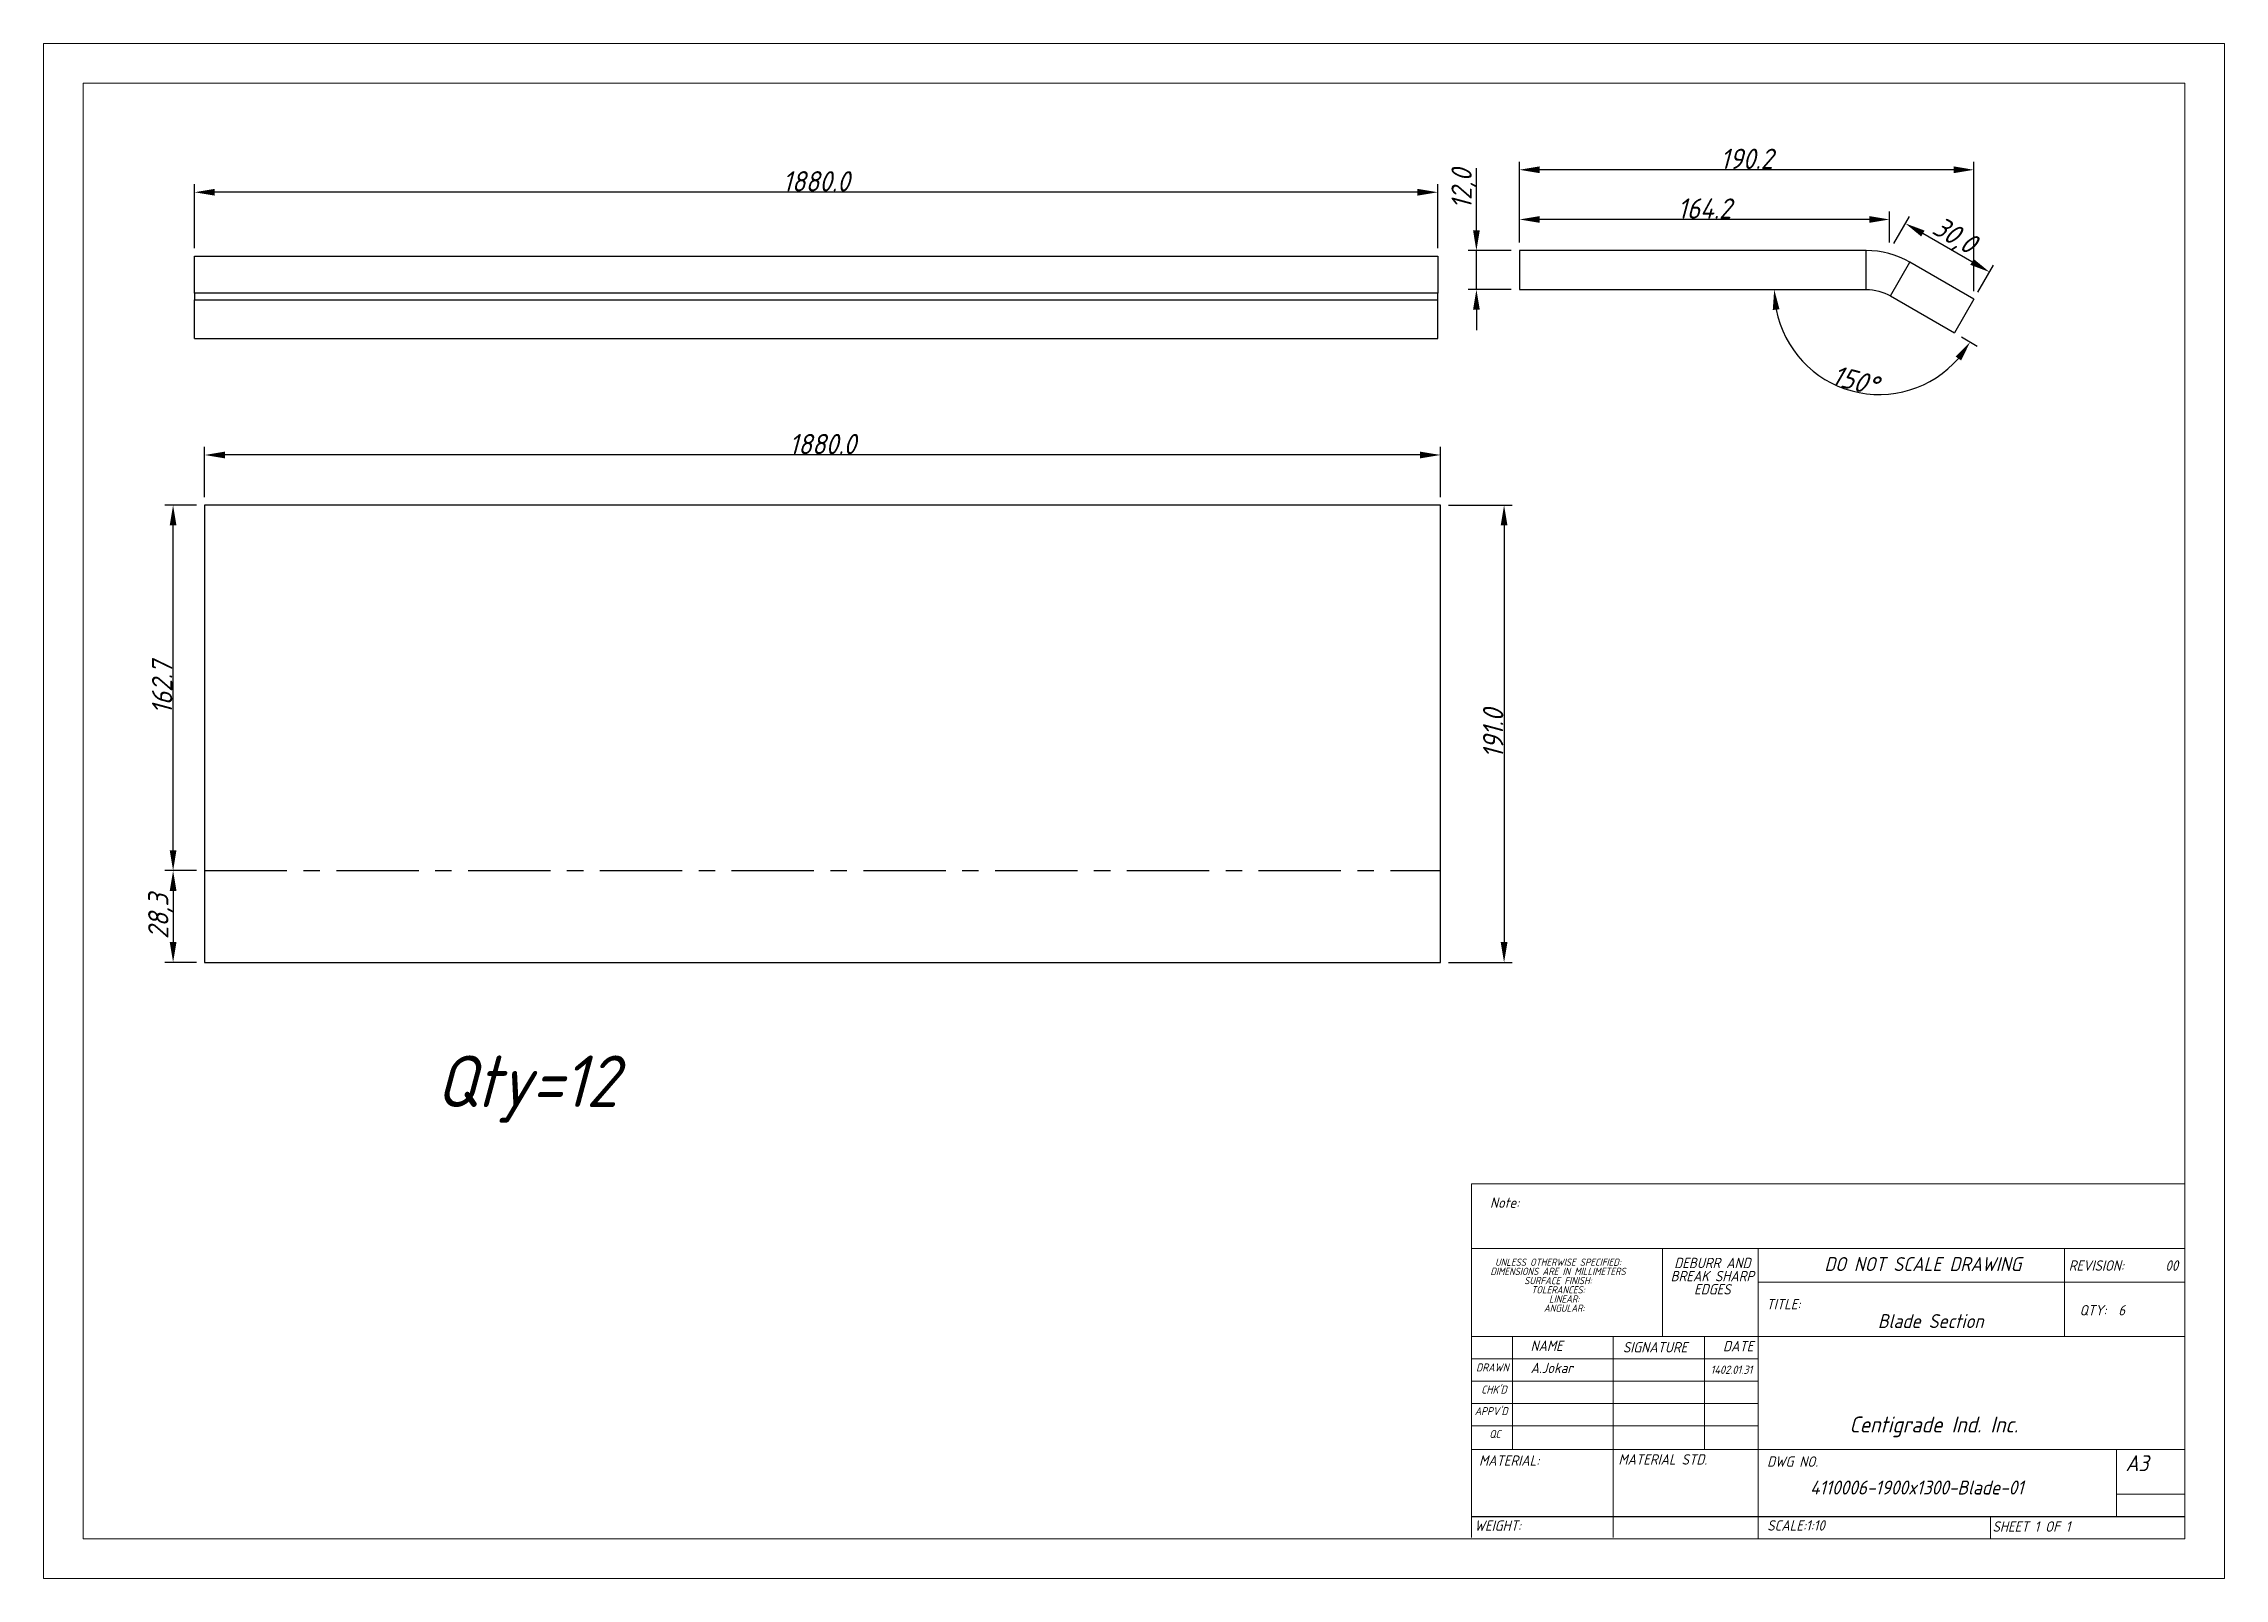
# Model space of a CAD drawing. Header units: millimetres. Extents: x -1142 to 2568, y 2116 to 2589.
# Drawn here: x -1142 to -469, y 2116 to 2589 of the extents above; entities that cross this region are included whole.
import ezdxf

# ---------------------------------------------------------------- set-up
doc = ezdxf.new("R2010")
doc.units = ezdxf.units.MM
doc.header["$LTSCALE"] = 2
doc.header["$PDSIZE"] = -1
doc.linetypes.add('CENTERX2', pattern=[20.32, 12.7, -2.54, 2.54, -2.54])
doc.linetypes.add('SLD-Solid', pattern=[0])
doc.styles.add('GENISO', font='geniso.shx', dxfattribs={"oblique": 15})
doc.dimstyles.new('Scale', dxfattribs={"dimscale": 2.5, "dimtxt": 2.5, "dimasz": 2.5, "dimexe": 1, "dimexo": 1, "dimgap": 0.1, "dimtad": 1, "dimdec": 1, "dimzin": 0, "dimtxsty": 'GENISO', "dimcen": 2.5, "dimclrd": 1, "dimclre": 1, "dimclrt": 256, "dimadec": 0, "dimazin": 0, "dimtfac": 1, "dimtdec": 1, "dimtmove": 0, "dimatfit": 3, "dimfxl": 1, "dimtzin": 0, "dimlwd": -1, "dimlwe": -1, "dimarcsym": 0})

msp = doc.modelspace()

# ---------------------------------------------------------------- texts
at = {"style": 'GENISO', "oblique": 15}
msp.add_text('Qty=12', height=15.911, dxfattribs=at).set_placement((-1020.89, 2261.02))
at = {"attachment_point": 5, "style": 'GENISO'}
for s, insert, char_height in [('Note:', (-691.22, 2231.53), 3.196), ('UNLESS OTHERWISE SPECIFIED:', (-674.75, 2213.17), 2.237), ('DEBURR AND', (-627.14, 2212.93), 3.196), ('DO NOT SCALE DRAWING', (-562.22, 2212.59), 4.302), ('REVISION:       00', (-500.33, 2212.14), 3.1958), ('DIMENSIONS ARE IN MILLIMETERS', (-674.75, 2210.34), 2.237), ('SURFACE FINISH:', (-674.75, 2207.5), 2.237), ('BREAK SHARP', (-627.14, 2208.88), 3.1958), ('EDGES', (-627.14, 2204.82), 3.196), ('TOLERANCES:', (-674.75, 2204.66), 2.237), ('ANGULAR:', (-672.83, 2198.99), 2.237), ('LINEAR:', (-672.83, 2201.83), 2.237), ('TITLE:', (-605.21, 2200.25), 3.196), ('QTY:  6', (-506.85, 2198.36), 3.196), ('Blade Section', (-559.8, 2195.01), 4.302), ('NAME', (-678.26, 2187.39), 3.196), ('SIGNATURE', (-644.8, 2186.94), 3.196), ('DATE', (-619.17, 2187.29), 3.196), ('DRAWN', (-694.98, 2180.72), 2.458), ('A.Jokar', (-676.69, 2180.56), 3.196), ('1402.01.31', (-621.24, 2180.01), 2.557), ("CHK'D", (-694.5, 2173.88), 2.458), ("APPV'D", (-695.37, 2167.24), 2.458), ('QC', (-694.2, 2160.19), 2.458), ('Centigrade Ind. Inc.', (-558.86, 2162.38), 4.9166), ('MATERIAL:', (-689.82, 2151.99), 3.196), ('MATERIAL STD.', (-642.44, 2152.35), 3.1958), ('DWG NO.', (-602.4, 2151.68), 3.196), ('A3', (-496.15, 2151.18), 4.917), ('4110006-1900x1300-Blade-01', (-564.09, 2143.68), 4.302), ('WEIGHT:', (-693.33, 2131.92), 3.196), ('SCALE:1:10', (-601.34, 2131.99), 3.196), ('SHEET 1 OF 1', (-528.71, 2131.65), 3.1958)]:
    msp.add_mtext(s, dxfattribs=dict(at, insert=insert, char_height=char_height))

# ---------------------------------------------------------------- blocks, each defined once
blk = doc.blocks.new('*D32')
at = {"color": 1, "transparency": 16777216}
for p, q in [((-1095.35, 2525.88), (-1095.35, 2545.63)), ((-718.09, 2543.13), (-1089.1, 2543.13)), ((-711.84, 2525.88), (-711.84, 2545.63))]:
    blk.add_line(p, q, dxfattribs=at)
for points in [[(-1089.1, 2544.18), (-1089.1, 2542.09), (-1095.35, 2543.13)], [(-718.09, 2544.18), (-718.09, 2542.09), (-711.84, 2543.13)]]:
    blk.add_solid(points, dxfattribs=at)
at = {"layer": 'Defpoints', "color": 0, "transparency": 16777216}
for p in [(-1095.35, 2543.13), (-1095.35, 2523.38), (-711.84, 2523.38)]:
    blk.add_point(p, dxfattribs=at)
at = {"transparency": 16777216, "insert": (-903.59, 2546.51), "char_height": 6.25, "attachment_point": 5, "style": 'GENISO'}
blk.add_mtext('1880.0', dxfattribs=at)
blk = doc.blocks.new('*D23')
at = {"color": 1, "transparency": 16777216}
for p, q in [((-686.67, 2527.65), (-686.67, 2552.56)), ((-552.72, 2550.06), (-680.42, 2550.06)), ((-546.47, 2512.65), (-546.47, 2552.56))]:
    blk.add_line(p, q, dxfattribs=at)
for points in [[(-680.42, 2551.11), (-680.42, 2549.02), (-686.67, 2550.06)], [(-552.72, 2551.11), (-552.72, 2549.02), (-546.47, 2550.06)]]:
    blk.add_solid(points, dxfattribs=at)
at = {"layer": 'Defpoints', "color": 0, "transparency": 16777216}
for p in [(-686.67, 2550.06), (-686.67, 2525.15), (-546.47, 2510.15)]:
    blk.add_point(p, dxfattribs=at)
at = {"transparency": 16777216, "insert": (-616.57, 2553.44), "char_height": 6.25, "attachment_point": 5, "style": 'GENISO'}
blk.add_mtext('190.2', dxfattribs=at)
blk = doc.blocks.new('*D24')
at = {"color": 1, "transparency": 16777216}
for p, q in [((-571.2, 2527.32), (-566.37, 2535.69)), ((-547.05, 2521.65), (-562.2, 2530.4)), ((-545.22, 2512.32), (-540.38, 2520.69))]:
    blk.add_line(p, q, dxfattribs=at)
for points in [[(-561.68, 2531.31), (-562.72, 2529.5), (-567.62, 2533.53)], [(-546.53, 2522.56), (-547.57, 2520.75), (-541.63, 2518.53)]]:
    blk.add_solid(points, dxfattribs=at)
at = {"layer": 'Defpoints', "color": 0, "transparency": 16777216}
for p in [(-567.62, 2533.53), (-572.45, 2525.15), (-546.47, 2510.15)]:
    blk.add_point(p, dxfattribs=at)
at = {"transparency": 16777216, "insert": (-552.7, 2529.36), "char_height": 6.25, "attachment_point": 5, "rotation": 330, "style": 'GENISO'}
blk.add_mtext('30,0', dxfattribs=at)
blk = doc.blocks.new('*D25')
at = {"color": 1, "transparency": 16777216}
for p, q in [((-686.67, 2527.65), (-686.67, 2537.24)), ((-572.45, 2527.65), (-572.45, 2537.24)), ((-578.7, 2534.74), (-680.42, 2534.74))]:
    blk.add_line(p, q, dxfattribs=at)
for points in [[(-680.42, 2535.78), (-680.42, 2533.7), (-686.67, 2534.74)], [(-578.7, 2535.78), (-578.7, 2533.7), (-572.45, 2534.74)]]:
    blk.add_solid(points, dxfattribs=at)
at = {"layer": 'Defpoints', "color": 0, "transparency": 16777216}
for p in [(-686.67, 2534.74), (-686.67, 2525.15), (-572.45, 2525.15)]:
    blk.add_point(p, dxfattribs=at)
at = {"transparency": 16777216, "insert": (-629.56, 2538.11), "char_height": 6.25, "attachment_point": 5, "style": 'GENISO'}
blk.add_mtext('164.2', dxfattribs=at)
blk = doc.blocks.new('*D26')
at = {"color": 1, "transparency": 16777216}
for p, q in [((-699.92, 2531.4), (-699.92, 2550.59)), ((-689.17, 2525.15), (-702.42, 2525.15)), ((-699.92, 2513.15), (-699.92, 2525.15)), ((-689.17, 2513.15), (-702.42, 2513.15)), ((-699.92, 2506.9), (-699.92, 2500.65))]:
    blk.add_line(p, q, dxfattribs=at)
for points in [[(-700.96, 2531.4), (-698.88, 2531.4), (-699.92, 2525.15)], [(-700.96, 2506.9), (-698.88, 2506.9), (-699.92, 2513.15)]]:
    blk.add_solid(points, dxfattribs=at)
at = {"layer": 'Defpoints', "color": 0, "transparency": 16777216}
for p in [(-699.92, 2525.15), (-686.67, 2525.15), (-686.67, 2513.15)]:
    blk.add_point(p, dxfattribs=at)
at = {"transparency": 16777216, "insert": (-703.76, 2544.12), "char_height": 6.25, "attachment_point": 5, "rotation": 90, "style": 'GENISO'}
blk.add_mtext('12,0', dxfattribs=at)
blk = doc.blocks.new('*D27')
at = {"color": 1, "transparency": 16777216}
blk.add_line((-550.31, 2498.51), (-545.45, 2495.7), dxfattribs=at)
blk.add_arc((-575.67, 2513.15), 32.39, 191.07176, 318.92824, dxfattribs=at)
for points in [[(-608.5, 2506.83), (-606.42, 2507.03), (-608.06, 2513.15)], [(-552.09, 2492.47), (-550.4, 2491.26), (-547.61, 2496.95)]]:
    blk.add_solid(points, dxfattribs=at)
at = {"layer": 'Defpoints', "color": 0, "transparency": 16777216}
for p in [(-686.67, 2513.15), (-579.69, 2513.15), (-572.19, 2511.14), (-552.47, 2499.76), (-596.49, 2488.34)]:
    blk.add_point(p, dxfattribs=at)
at = {"transparency": 16777216, "insert": (-583.18, 2485.12), "char_height": 6.25, "attachment_point": 5, "rotation": 345, "style": 'GENISO'}
blk.add_mtext('150°', dxfattribs=at)
blk = doc.blocks.new('*D28')
at = {"color": 1, "transparency": 16777216}
for p, q in [((-708.52, 2446.64), (-688.88, 2446.64)), ((-691.38, 2440.39), (-691.38, 2311.89)), ((-708.52, 2305.64), (-688.88, 2305.64))]:
    blk.add_line(p, q, dxfattribs=at)
for points in [[(-692.42, 2440.39), (-690.33, 2440.39), (-691.38, 2446.64)], [(-692.42, 2311.89), (-690.33, 2311.89), (-691.38, 2305.64)]]:
    blk.add_solid(points, dxfattribs=at)
at = {"layer": 'Defpoints', "color": 0, "transparency": 16777216}
for p in [(-711.02, 2446.64), (-711.02, 2305.64), (-691.38, 2305.64)]:
    blk.add_point(p, dxfattribs=at)
at = {"transparency": 16777216, "insert": (-694.75, 2376.14), "char_height": 6.25, "attachment_point": 5, "rotation": 90, "style": 'GENISO'}
blk.add_mtext('191.0', dxfattribs=at)
blk = doc.blocks.new('*D29')
at = {"color": 1, "transparency": 16777216}
for p, q in [((-1092.21, 2449.14), (-1092.21, 2464.61)), ((-717.27, 2462.11), (-1085.96, 2462.11)), ((-711.02, 2449.14), (-711.02, 2464.61))]:
    blk.add_line(p, q, dxfattribs=at)
for points in [[(-1085.96, 2463.15), (-1085.96, 2461.07), (-1092.21, 2462.11)], [(-717.27, 2463.15), (-717.27, 2461.07), (-711.02, 2462.11)]]:
    blk.add_solid(points, dxfattribs=at)
at = {"layer": 'Defpoints', "color": 0, "transparency": 16777216}
for p in [(-1092.21, 2462.11), (-1092.21, 2446.64), (-711.02, 2446.64)]:
    blk.add_point(p, dxfattribs=at)
at = {"transparency": 16777216, "insert": (-901.61, 2465.48), "char_height": 6.25, "attachment_point": 5, "style": 'GENISO'}
blk.add_mtext('1880.0', dxfattribs=at)
blk = doc.blocks.new('*D30')
at = {"color": 1, "transparency": 16777216}
for p, q in [((-1094.71, 2333.94), (-1104.43, 2333.94)), ((-1101.93, 2327.69), (-1101.93, 2311.89)), ((-1094.71, 2305.64), (-1104.43, 2305.64))]:
    blk.add_line(p, q, dxfattribs=at)
for points in [[(-1102.97, 2327.69), (-1100.89, 2327.69), (-1101.93, 2333.94)], [(-1102.97, 2311.89), (-1100.89, 2311.89), (-1101.93, 2305.64)]]:
    blk.add_solid(points, dxfattribs=at)
at = {"layer": 'Defpoints', "color": 0, "transparency": 16777216}
for p in [(-1092.21, 2333.94), (-1101.93, 2305.64), (-1092.21, 2305.64)]:
    blk.add_point(p, dxfattribs=at)
at = {"transparency": 16777216, "insert": (-1105.77, 2319.79), "char_height": 6.25, "attachment_point": 5, "rotation": 90, "style": 'GENISO'}
blk.add_mtext('28,3', dxfattribs=at)
blk = doc.blocks.new('*D31')
at = {"color": 1, "transparency": 16777216}
for p, q in [((-1094.71, 2446.64), (-1104.43, 2446.64)), ((-1101.93, 2340.19), (-1101.93, 2440.39)), ((-1094.71, 2333.94), (-1104.43, 2333.94))]:
    blk.add_line(p, q, dxfattribs=at)
for points in [[(-1102.97, 2440.39), (-1100.89, 2440.39), (-1101.93, 2446.64)], [(-1102.97, 2340.19), (-1100.89, 2340.19), (-1101.93, 2333.94)]]:
    blk.add_solid(points, dxfattribs=at)
at = {"layer": 'Defpoints', "color": 0, "transparency": 16777216}
for p in [(-1101.93, 2446.64), (-1092.21, 2446.64), (-1092.21, 2333.94)]:
    blk.add_point(p, dxfattribs=at)
at = {"transparency": 16777216, "insert": (-1105.31, 2390.29), "char_height": 6.25, "attachment_point": 5, "rotation": 90, "style": 'GENISO'}
blk.add_mtext('162.7', dxfattribs=at)

# ---------------------------------------------------------------- dimensions: what is measured, and where the dimension line sits
for base, p1, p2, text, picture, middle in [((-686.67, 2550.06), (-546.47, 2510.15), (-686.67, 2525.15), '190.2', '*D23', (-616.57, 2553.44)), ((-1095.35, 2543.13), (-711.84, 2523.38), (-1095.35, 2523.38), '1880.0', '*D32', (-903.59, 2546.51)), ((-686.67, 2534.74), (-572.45, 2525.15), (-686.67, 2525.15), '164.2', '*D25', (-629.56, 2538.11)), ((-1092.21, 2462.11), (-711.02, 2446.64), (-1092.21, 2446.64), '1880.0', '*D29', (-901.61, 2465.48))]:
    dim = msp.add_linear_dim(base=base, p1=p1, p2=p2, text=text, dimstyle='Scale')
    dim.commit()
    dim.dimension.update_dxf_attribs({"geometry": picture, "text_midpoint": middle})
for base, p1, p2, picture, middle in [((-699.92, 2525.15), (-686.67, 2513.15), (-686.67, 2525.15), '*D26', (-703.76, 2544.12)), ((-1101.93, 2305.64), (-1092.21, 2333.94), (-1092.21, 2305.64), '*D30', (-1105.77, 2319.79))]:
    dim = msp.add_linear_dim(base=base, p1=p1, p2=p2, angle=90, dimstyle='Scale')
    dim.commit()
    dim.dimension.update_dxf_attribs({"geometry": picture, "text_midpoint": middle})
dim = msp.add_aligned_dim(p1=(-546.47, 2510.15), p2=(-572.45, 2525.15), distance=-9.68, dimstyle='Scale')
dim.commit()
dim.dimension.update_dxf_attribs({"geometry": '*D24', "text_midpoint": (-552.7, 2529.36)})
dim = msp.add_angular_dim_2l(base=(-596.49, 2488.34), line1=((-686.67, 2513.15), (-579.69, 2513.15)), line2=((-572.19, 2511.14), (-552.47, 2499.76)), dimstyle='Scale')
dim.commit()
dim.dimension.update_dxf_attribs({"geometry": '*D27', "text_midpoint": (-583.18, 2485.12)})
for base, p1, p2, text, picture, middle in [((-1101.93, 2446.64), (-1092.21, 2333.94), (-1092.21, 2446.64), '162.7', '*D31', (-1105.31, 2390.29)), ((-691.38, 2305.64), (-711.02, 2446.64), (-711.02, 2305.64), '191.0', '*D28', (-694.75, 2376.14))]:
    dim = msp.add_linear_dim(base=base, p1=p1, p2=p2, angle=90, text=text, dimstyle='Scale')
    dim.commit()
    dim.dimension.update_dxf_attribs({"geometry": picture, "text_midpoint": middle})

# ---------------------------------------------------------------- linework, layer by layer
at = {"color": 7, "linetype": 'Continuous', "lineweight": 25}
for p, q in [((-1095.35, 2523.38), (-711.84, 2523.38)), ((-1095.35, 2512), (-1095.35, 2523.38)), ((-711.84, 2523.38), (-711.84, 2512)), ((-686.67, 2525.15), (-686.67, 2513.15)), ((-579.69, 2513.15), (-579.69, 2525.15)), ((-572.19, 2511.14), (-566.19, 2521.53)), ((-711.84, 2512), (-1095.35, 2512)), ((-1095.35, 2512), (-1095.35, 2509.99)), ((-1095.35, 2509.99), (-711.84, 2509.99)), ((-1095.35, 2497.99), (-1095.35, 2509.99)), ((-711.84, 2509.99), (-711.84, 2512)), ((-711.84, 2497.99), (-711.84, 2509.99)), ((-546.47, 2510.15), (-552.47, 2499.76)), ((-1095.35, 2497.99), (-711.84, 2497.99))]:
    msp.add_line(p, q, dxfattribs=at)
for p, q in [((-711.02, 2446.64), (-1092.21, 2446.64)), ((-1092.21, 2446.64), (-1092.21, 2305.64)), ((-711.02, 2305.64), (-711.02, 2446.64)), ((-1092.21, 2305.64), (-711.02, 2305.64)), ((-701.47, 2134.71), (-481.35, 2134.71))]:
    msp.add_line(p, q)
at = {"linetype": 'CENTERX2'}
msp.add_line((-1092.21, 2333.94), (-711.02, 2333.94), dxfattribs=at)
at = {"color": 7, "linetype": 'SLD-Solid', "lineweight": 0}
for p, q in [((-701.47, 2237.39), (-481.35, 2237.39)), ((-701.47, 2237.39), (-701.47, 2217.38)), ((-701.47, 2217.38), (-481.35, 2217.38)), ((-701.47, 2217.38), (-701.47, 2128.23)), ((-642.47, 2217.38), (-642.47, 2190.23)), ((-612.97, 2217.38), (-612.97, 2127.82)), ((-518.49, 2190.23), (-518.49, 2217.38)), ((-481.35, 2207.05), (-612.97, 2207.05)), ((-481.35, 2190.23), (-701.47, 2190.23)), ((-688.83, 2190.23), (-688.83, 2155.38)), ((-657.72, 2190.23), (-657.72, 2128.23)), ((-629.51, 2190.23), (-629.51, 2155.38)), ((-612.97, 2128.23), (-612.97, 2190.23)), ((-612.97, 2183.34), (-701.47, 2183.34)), ((-612.97, 2176.45), (-701.47, 2176.45)), ((-612.97, 2169.56), (-701.47, 2169.56)), ((-612.97, 2162.67), (-701.47, 2162.67)), ((-684.62, 2155.38), (-701.47, 2155.38)), ((-684.62, 2155.38), (-481.35, 2155.38)), ((-502.43, 2134.71), (-502.43, 2155.38)), ((-481.35, 2141.6), (-502.43, 2141.6)), ((-541.33, 2127.82), (-541.33, 2134.71))]:
    msp.add_line(p, q, dxfattribs=at)
for points in [[(-1141.87, 2588.97), (-469.2, 2588.97), (-469.2, 2115.67), (-1141.87, 2115.67)], [(-1129.71, 2576.81), (-481.35, 2576.81), (-481.35, 2127.82), (-1129.71, 2127.82)]]:
    msp.add_lwpolyline(points, close=True, dxfattribs=at)
at = {"color": 7, "linetype": 'Continuous', "lineweight": 25}
for points in [[(-546.47, 2510.15), (-566.19, 2521.53, 0.131652), (-579.69, 2525.15), (-686.67, 2525.15)], [(-686.67, 2513.15), (-579.69, 2513.15, -0.131652), (-572.19, 2511.14), (-552.47, 2499.76)]]:
    msp.add_lwpolyline(points, format="xyb", dxfattribs=at)

msp.set_redraw_order([(e.dxf.handle, doc.entitydb.next_handle()) for e in msp.query("TEXT MTEXT ATTDEF DIMENSION ARC_DIMENSION")])  # texts and dimensions are drawn at this point

doc.saveas('drawing.dxf')
